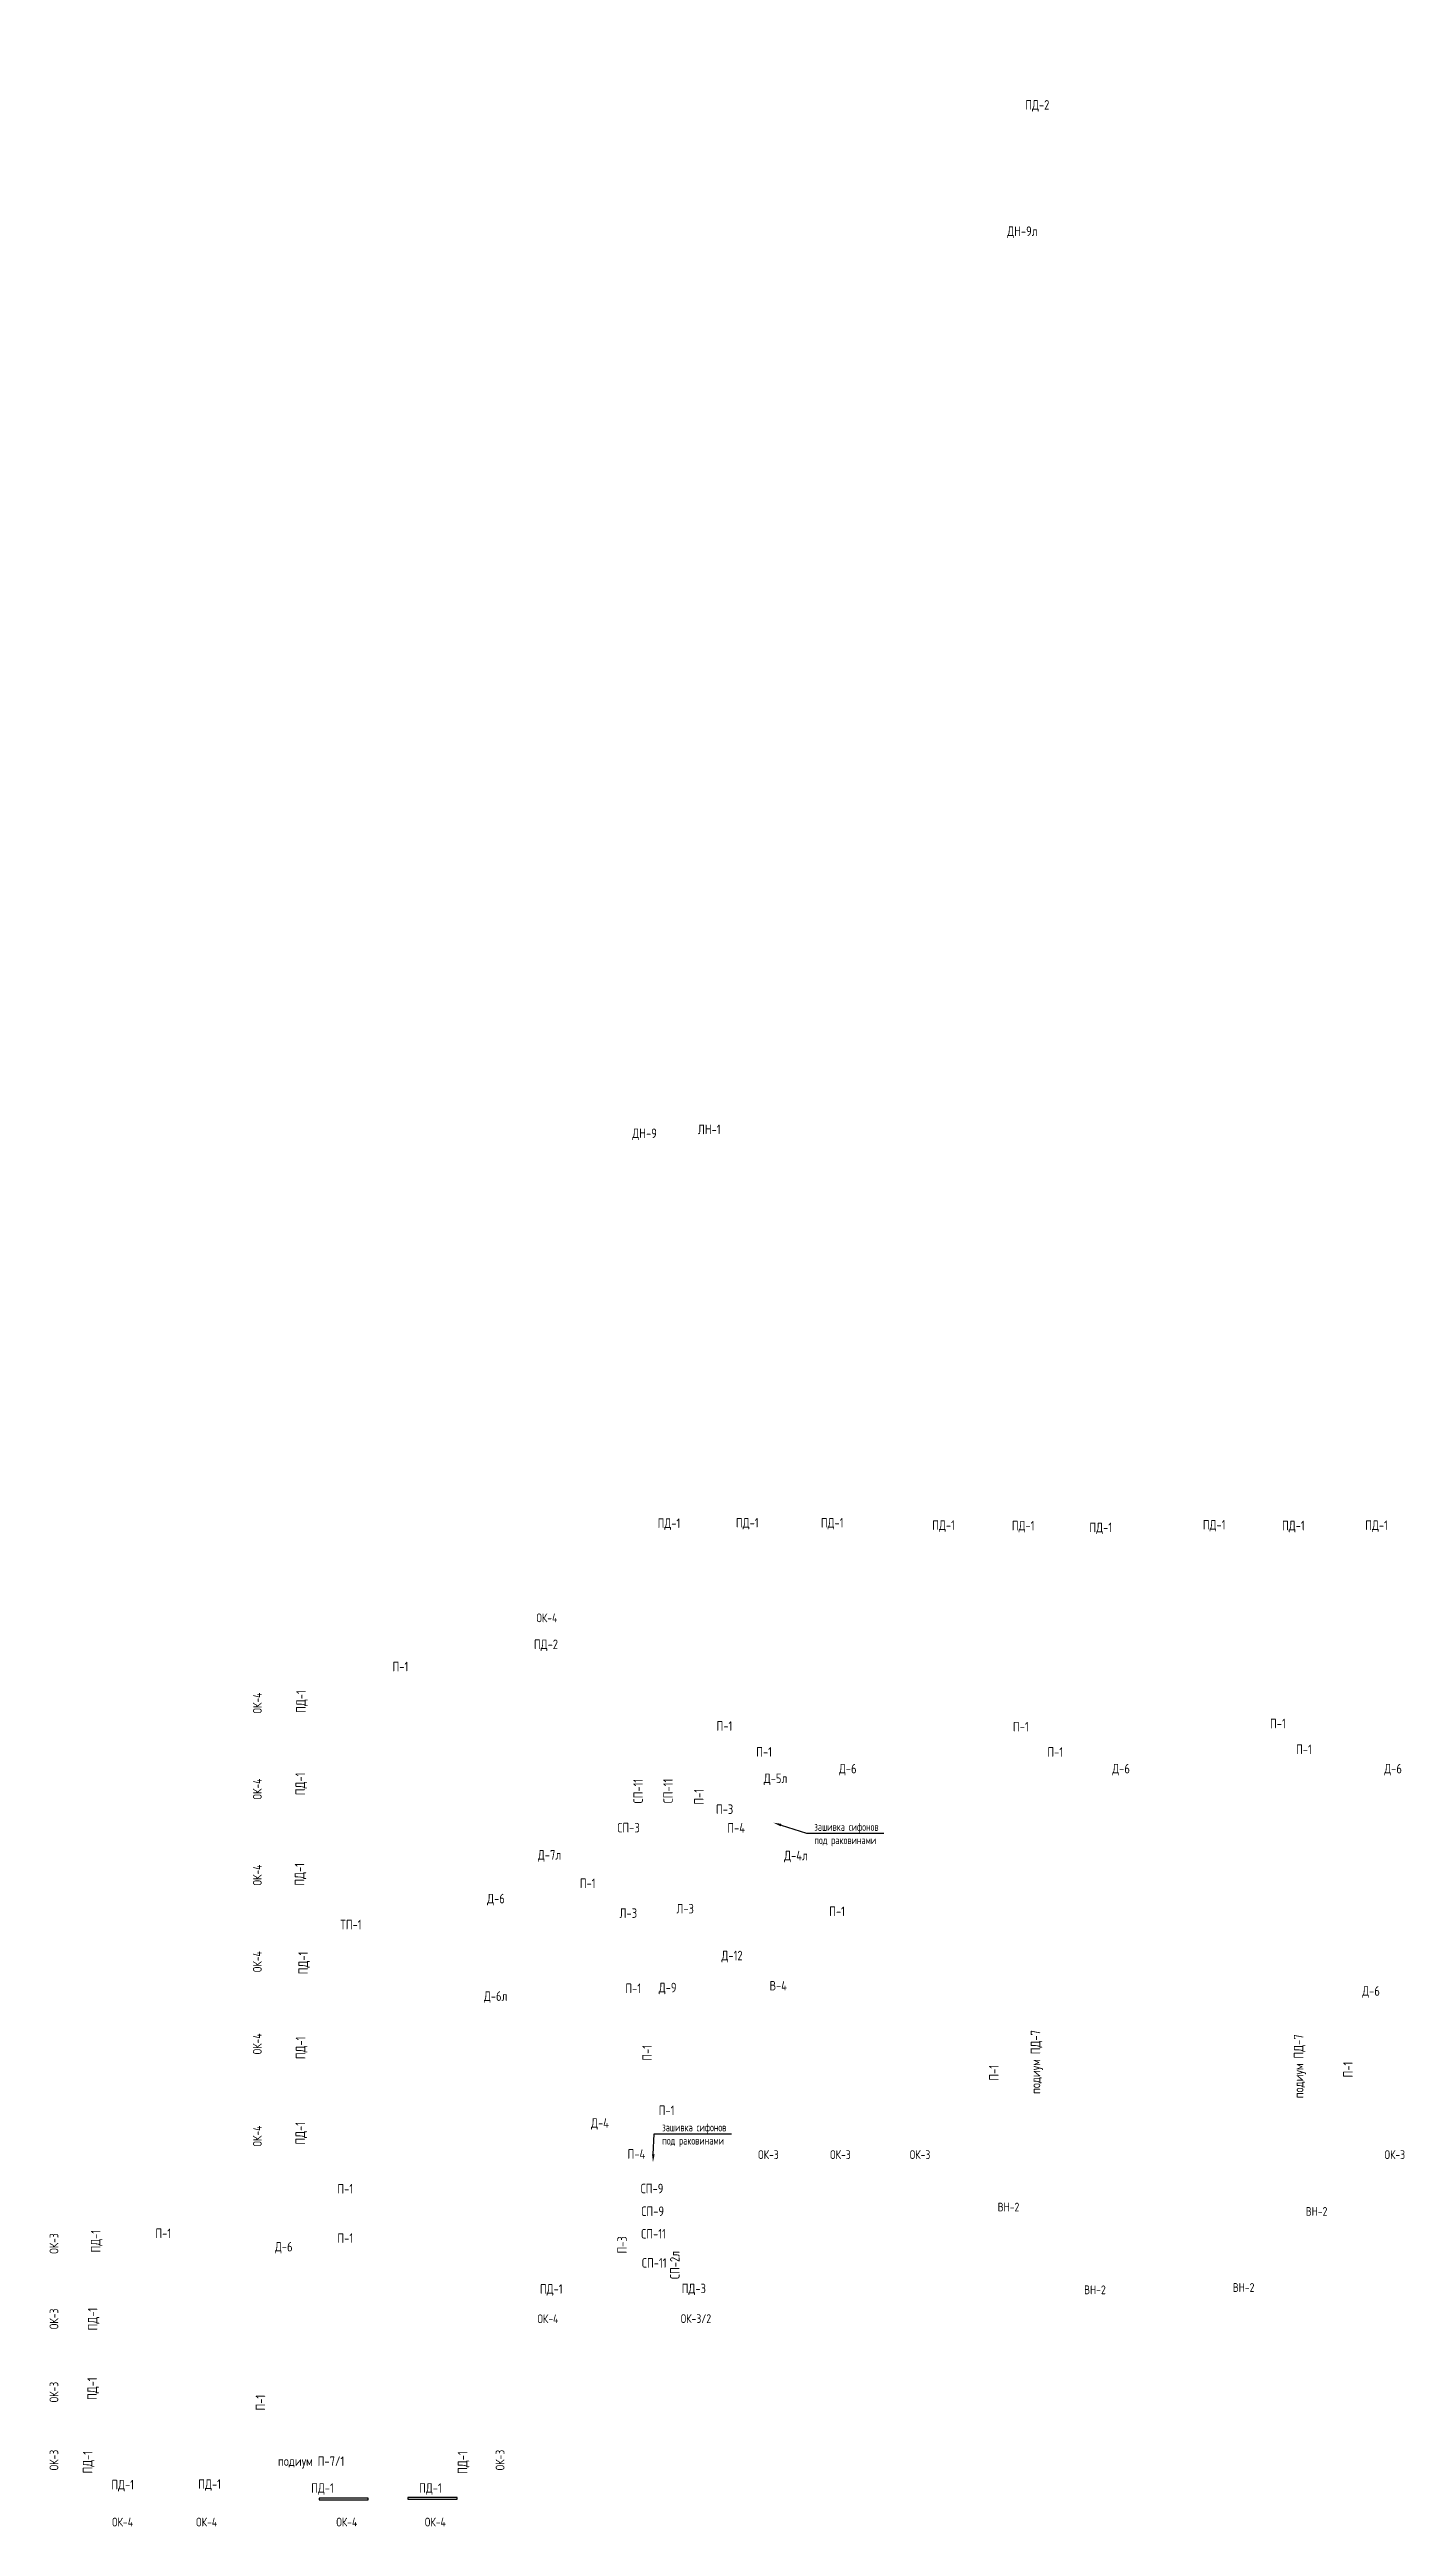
# Model space of a CAD drawing. Header units: millimetres. Extents: x -847489 to 546831, y -250322 to 947412.
# Drawn here: x 194341 to 236906, y 54542 to 132364 of the extents above; entities that cross this region are included whole.
import ezdxf
from ezdxf import colors
from ezdxf.entities.mleader import LeaderData, LeaderLine
from ezdxf.enums import TextEntityAlignment as Align
from ezdxf.math import Vec2, Vec3

# ---------------------------------------------------------------- set-up
doc = ezdxf.new("R2010")
doc.units = ezdxf.units.MM
doc.layers.add('PDF _0', color=7, linetype='Continuous')
for name, color, linetype, lineweight in [('АР.РД_Маркер_Двери', 76, 'Continuous', 15), ('АР_Выноски АПР', 5, 'Continuous', 5), ('АР_Перегородки сантехнические', 216, 'Continuous', 9), ('АР_Подоконники', 163, 'Continuous', 9), ('Маркировка ОКОН', 7, 'Continuous', 18)]:
    doc.layers.add(name, color=color, linetype=linetype, lineweight=lineweight)
doc.styles.add('ISOCPEUR', font='isocpeur.ttf', dxfattribs={"width": 0.7})
doc.styles.add('PDF ISOCPEUR', font='isocpeur.ttf')
doc.styles.add('Архитект', font='isocpeur.ttf', dxfattribs={"width": 0.8, "oblique": 8})

msp = doc.modelspace()

# ---------------------------------------------------------------- texts
at = {"layer": 'АР.РД_Маркер_Двери', "color": 5, "style": 'Архитект', "width": 0.8}
for s, p in [('ДН-9л', (224904.258, 126657.174, -3.924)), ('ДН-9', (213033.622, 98313.725, -3.924)), ('ЛН-1', (215065.298, 98435.682, -3.924)), ('Д-5л', (217147.976, 78047.308)), ('Д-6', (219417.847, 78350.989)), ('Д-6', (228004.601, 78350.989)), ('Д-6', (236549.601, 78350.989)), ('Д-7л', (210048.696, 75643.113)), ('Д-4л', (217790.814, 75621.664)), ('Д-6', (208365.916, 74268.832)), ('Л-3', (212523.144, 73812.841, -3.924)), ('Л-3', (214308.511, 73951.759, -3.924)), ('Д-12', (215782.533, 72479.106)), ('Д-9', (213759.123, 71474.279)), ('В-4', (217233.803, 71533.065)), ('Д-6л', (208355.933, 71204.916)), ('Д-6', (235857.552, 71365.062)), ('Д-4', (211634.001, 67220.171)), ('СП-9', (213267.485, 65160.363)), ('СП-9', (213289.019, 64445.726)), ('СП-11', (213316.008, 63738.194)), ('Д-6', (201700.042, 63331.379)), ('СП-11', (213337.474, 62822.554))]:
    msp.add_text(s, height=300, dxfattribs=at).set_placement(p, align=Align.MIDDLE_CENTER)
msp.add_text('СП-2л', height=300, rotation=90, dxfattribs=at).set_placement((213984.226, 62754.838), align=Align.MIDDLE_CENTER)
at = {"layer": 'АР_Перегородки сантехнические', "color": 5, "style": 'Архитект', "width": 0.8}
for p in [(212830.296, 77645.99), (213771.88, 77648.968)]:
    msp.add_text('СП-11', height=300, rotation=90, dxfattribs=at).set_placement(p, align=Align.MIDDLE_CENTER)
for s, p in [('СП-3', (212530.841, 76497.459)), ('ТП-1', (203810.913, 73453.459))]:
    msp.add_text(s, height=300, dxfattribs=at).set_placement(p, align=Align.MIDDLE_CENTER)
at = {"layer": 'АР_Подоконники', "color": 3, "style": 'Архитект', "width": 0.8}
for s, p in [('ПД-2', (225372.799, 130625.959)), ('ПД-2', (209936.235, 82258.959)), ('П-1', (205363.473, 81559.261)), ('П-1', (215541.991, 79692.689)), ('П-1', (224854.373, 79669.408)), ('П-1', (232929.246, 79769.41)), ('П-1', (216789.143, 78877.791)), ('П-1', (225936.365, 78875.213)), ('П-1', (233750.685, 78958.49)), ('П-3', (215548.373, 77078.356)), ('П-4', (215910.587, 76490.572)), ('П-1', (211247.042, 74751.409)), ('П-1', (219080.646, 73869.87)), ('П-1', (212677.235, 71449.652)), ('П-1', (213725.511, 67616.375)), ('П-4', (212776.518, 66244.799)), ('П-1', (203630.657, 65151.143)), ('П-1', (197915.612, 63753.726)), ('П-1', (203630.657, 63600.99))]:
    msp.add_text(s, height=300, dxfattribs=at).set_placement(p, align=Align.MIDDLE_CENTER)
at = {"layer": 'АР_Подоконники', "color": 4, "style": 'Архитект', "width": 0.8}
for s, p in [('ПД-1', (213800.35, 86064.5)), ('ПД-1', (216260.69, 86076.918)), ('ПД-1', (218928.553, 86076.783)), ('ПД-1', (222427.507, 86002.278)), ('ПД-1', (224928.553, 85986.668)), ('ПД-1', (227364.903, 85930.225)), ('ПД-1', (230928.553, 86013.895)), ('ПД-1', (233416.34, 85989.061)), ('ПД-1', (236030.486, 86000.678)), ('ПД-1', (210102.668, 62005.682)), ('ПД-3', (214581.235, 62021.321)), ('подиум П-7/1', (202559.177, 56594.261)), ('ПД-1', (196638.558, 55855.241)), ('ПД-1', (199369.604, 55873.933)), ('ПД-1', (202917.082, 55749.579)), ('ПД-1', (206307.252, 55749.579))]:
    msp.add_text(s, height=300, dxfattribs=at).set_placement(p, align=Align.MIDDLE_CENTER)
for p in [(202239.583, 80460.015), (202216.366, 77873.126), (202193.15, 75031.031), (202308.082, 72247.036), (202226.825, 69578.945), (202217.193, 66895.682), (195790.661, 63507.261), (195697.133, 61058.497), (195678.426, 58871.435), (195538.51, 56562.064), (207315.633, 56548.61)]:
    msp.add_text('ПД-1', height=300, rotation=90, dxfattribs=at).set_placement(p, align=Align.MIDDLE_CENTER)
at = {"layer": 'АР_Подоконники', "color": 3, "style": 'Архитект', "width": 0.8}
for s, p in [('П-1', (214739.388, 77467.903)), ('П-1', (213112.676, 69423.159)), ('П-1', (224006.312, 68797.088)), ('П-1', (235131.059, 68896.882)), ('П-3', (212326.296, 63389.677)), ('П-1', (200966.782, 58433.334))]:
    msp.add_text(s, height=300, rotation=90, dxfattribs=at).set_placement(p, align=Align.MIDDLE_CENTER)
at = {"layer": 'АР_Подоконники', "color": 2, "style": 'Архитект', "width": 0.8}
for p in [(225314.929, 69134.395), (233582.806, 68999.696)]:
    msp.add_text('подиум ПД-7', height=300, rotation=90, dxfattribs=at).set_placement(p, align=Align.MIDDLE_CENTER)
at = {"layer": 'Маркировка ОКОН', "lineweight": 0, "char_height": 275.42308, "style": 'PDF ISOCPEUR'}
for s, insert, attachment_point, rotation in [('{\\W0.8;ОК-4}', (209636.062, 82951.329), 7, 0.00221264), ('{\\W0.8;ОК-4}', (201007.774, 80083.326), 7, 90), ('{\\W0.8;ОК-4}', (201007.774, 77382.024), 7, 90), ('{\\W0.8;ОК-4}', (201007.774, 74680.721), 7, 90), ('{\\W0.8;ОК-4}', (201007.774, 71958.479), 7, 90), ('{\\W0.8;ОК-4}', (201007.774, 69375.964), 7, 90), ('{\\W0.8;ОК-4}', (201007.774, 66479.251), 7, 90), ('{\\W0.8;ОК-3}', (217248.535, 66085.978, -0.16), 9, 359.99778736), ('{\\W0.8;ОК-3}', (219509.945, 66085.978, -0.16), 9, 359.99778736), ('{\\W0.8;ОК-3}', (222010.619, 66085.978, -0.16), 9, 359.99778736), ('{\\W0.8;ОК-3}', (236926.614, 66085.978, -0.16), 9, 359.99778736), ('{\\W0.8;ВН-2}', (224127.732, 64440.259), 7, 0.00221264), ('{\\W0.8;ВН-2}', (233805.154, 64303.109), 7, 0.00221264), ('{\\W0.8;ОК-3}', (194342.298, 63110.706), 1, 90), ('{\\W0.8;ВН-2}', (226842.841, 61839.975), 7, 0.00221264), ('{\\W0.8;ВН-2}', (231512.521, 61912.506), 7, 0.00221264), ('{\\W0.8;ОК-3}', (194342.298, 60741.694), 1, 90), ('{\\W0.8;ОК-4}', (210325.202, 60929.015, -0.16), 9, 359.99778736), ('{\\W0.8;ОК-3}', (194342.298, 58441.692), 1, 90), ('{\\W0.8;ОК-3}', (194342.298, 56305.976), 1, 90), ('{\\W0.8;ОК-3}', (208356.493, 56305.976), 1, 90), ('{\\W0.8;ОК-4}', (196961.776, 54542.202), 9, 359.99778736), ('{\\W0.8;ОК-4}', (199603.538, 54542.202), 9, 359.99778736), ('{\\W0.8;ОК-4}', (204007.633, 54542.202), 9, 359.99778736), ('{\\W0.8;ОК-4}', (206789.167, 54542.202), 9, 359.99778736)]:
    msp.add_mtext(s, dxfattribs=dict(at, insert=insert, attachment_point=attachment_point, rotation=rotation))
at = {"layer": 'Маркировка ОКОН', "lineweight": 0, "insert": (214168.903, 60933.515), "char_height": 275.42308, "width": 771.18462, "attachment_point": 7, "rotation": 0.00221264, "style": 'PDF ISOCPEUR'}
msp.add_mtext('{\\W0.8;ОК-3/2}', dxfattribs=at)

# ---------------------------------------------------------------- linework, layer by layer
at = {"layer": 'PDF _0', "color": 18, "true_color": 0x000000}
for points in [[(202809.014, 55383.3), (204351.155, 55383.3), (204351.155, 55429.458), (202809.014, 55429.458)], [(205600.615, 55402.775), (207142.756, 55402.775), (207142.756, 55448.933), (205600.615, 55448.933)]]:
    msp.add_lwpolyline(points, close=True, dxfattribs=at)

msp.set_redraw_order([(e.dxf.handle, doc.entitydb.next_handle()) for e in msp.query("TEXT MTEXT ATTDEF DIMENSION ARC_DIMENSION")])  # texts and dimensions are drawn at this point

# ---------------------------------------------------------------- leaders
at = {"layer": 'АР_Выноски АПР'}
ml = msp.add_multileader_mtext('Standard', dxfattribs=at)
ml.set_content('зашивка сифонов \\Pпод раковинами', color=256, style='ISOCPEUR')
ml.set_leader_properties()
ml.build(insert=Vec2(0, 0))
ml.multileader.update_dxf_attribs({"text_left_attachment_type": 6, "text_right_attachment_type": 6, "dogleg_length": 100, "arrow_head_size": 250})
ctx = ml.context
ctx.base_point, ctx.char_height, ctx.arrow_head_size, ctx.landing_gap_size, ctx.plane_origin = Vec3(218342.408, 76322.739), 250, 250, 25, Vec3(223549.913, 87015.964)
ctx.left_attachment, ctx.right_attachment = 6, 6
notes = []
notes.append((ctx, [(0, (1, 1, 0), (218119.475, 76322.739), (1, 0), 222.933, [(2, [(217085.811, 76653.015)], 0, [])])]))
ctx.mtext.insert, ctx.mtext.width, ctx.mtext.defined_height, ctx.mtext.flow_direction = Vec3(218367.408, 76647.739), 4200.76545, 12.17, 5
ml = msp.add_multileader_mtext('Standard', dxfattribs=at)
ml.set_content('зашивка сифонов \\Pпод раковинами', color=256, style='ISOCPEUR')
ml.set_leader_properties()
ml.build(insert=Vec2(0, 0))
ml.multileader.update_dxf_attribs({"text_left_attachment_type": 6, "text_right_attachment_type": 6, "dogleg_length": 100, "arrow_head_size": 250})
ctx = ml.context
ctx.base_point, ctx.char_height, ctx.arrow_head_size, ctx.landing_gap_size, ctx.plane_origin = Vec3(213562.173, 66881.861), 250, 250, 25, Vec3(219789.335, 76459.464)
ctx.left_attachment, ctx.right_attachment = 6, 6
notes.append((ctx, [(0, (1, 1, 0), (213339.24, 66881.861), (1, 0), 222.933, [(2, [(213297.621, 65982.789)], 0, [])])]))
ctx.mtext.insert, ctx.mtext.width, ctx.mtext.defined_height, ctx.mtext.flow_direction = Vec3(213587.173, 67206.861), 4200.76545, 12.17, 5
for ctx, leaders in notes:
    for number, flags, end, landing, length, lines in leaders:
        leader = LeaderData()
        leader.index, (leader.has_last_leader_line, leader.has_dogleg_vector, leader.attachment_direction) = number, flags
        leader.last_leader_point, leader.dogleg_vector, leader.dogleg_length = Vec3(end), Vec3(landing), length
        for number, points, colour, breaks in lines:
            line = LeaderLine()
            line.index, line.vertices, line.color, line.breaks = number, Vec3.list(points), colors.encode_raw_color(colour), breaks
            leader.lines.append(line)
        ctx.leaders.append(leader)

doc.saveas('drawing.dxf')
